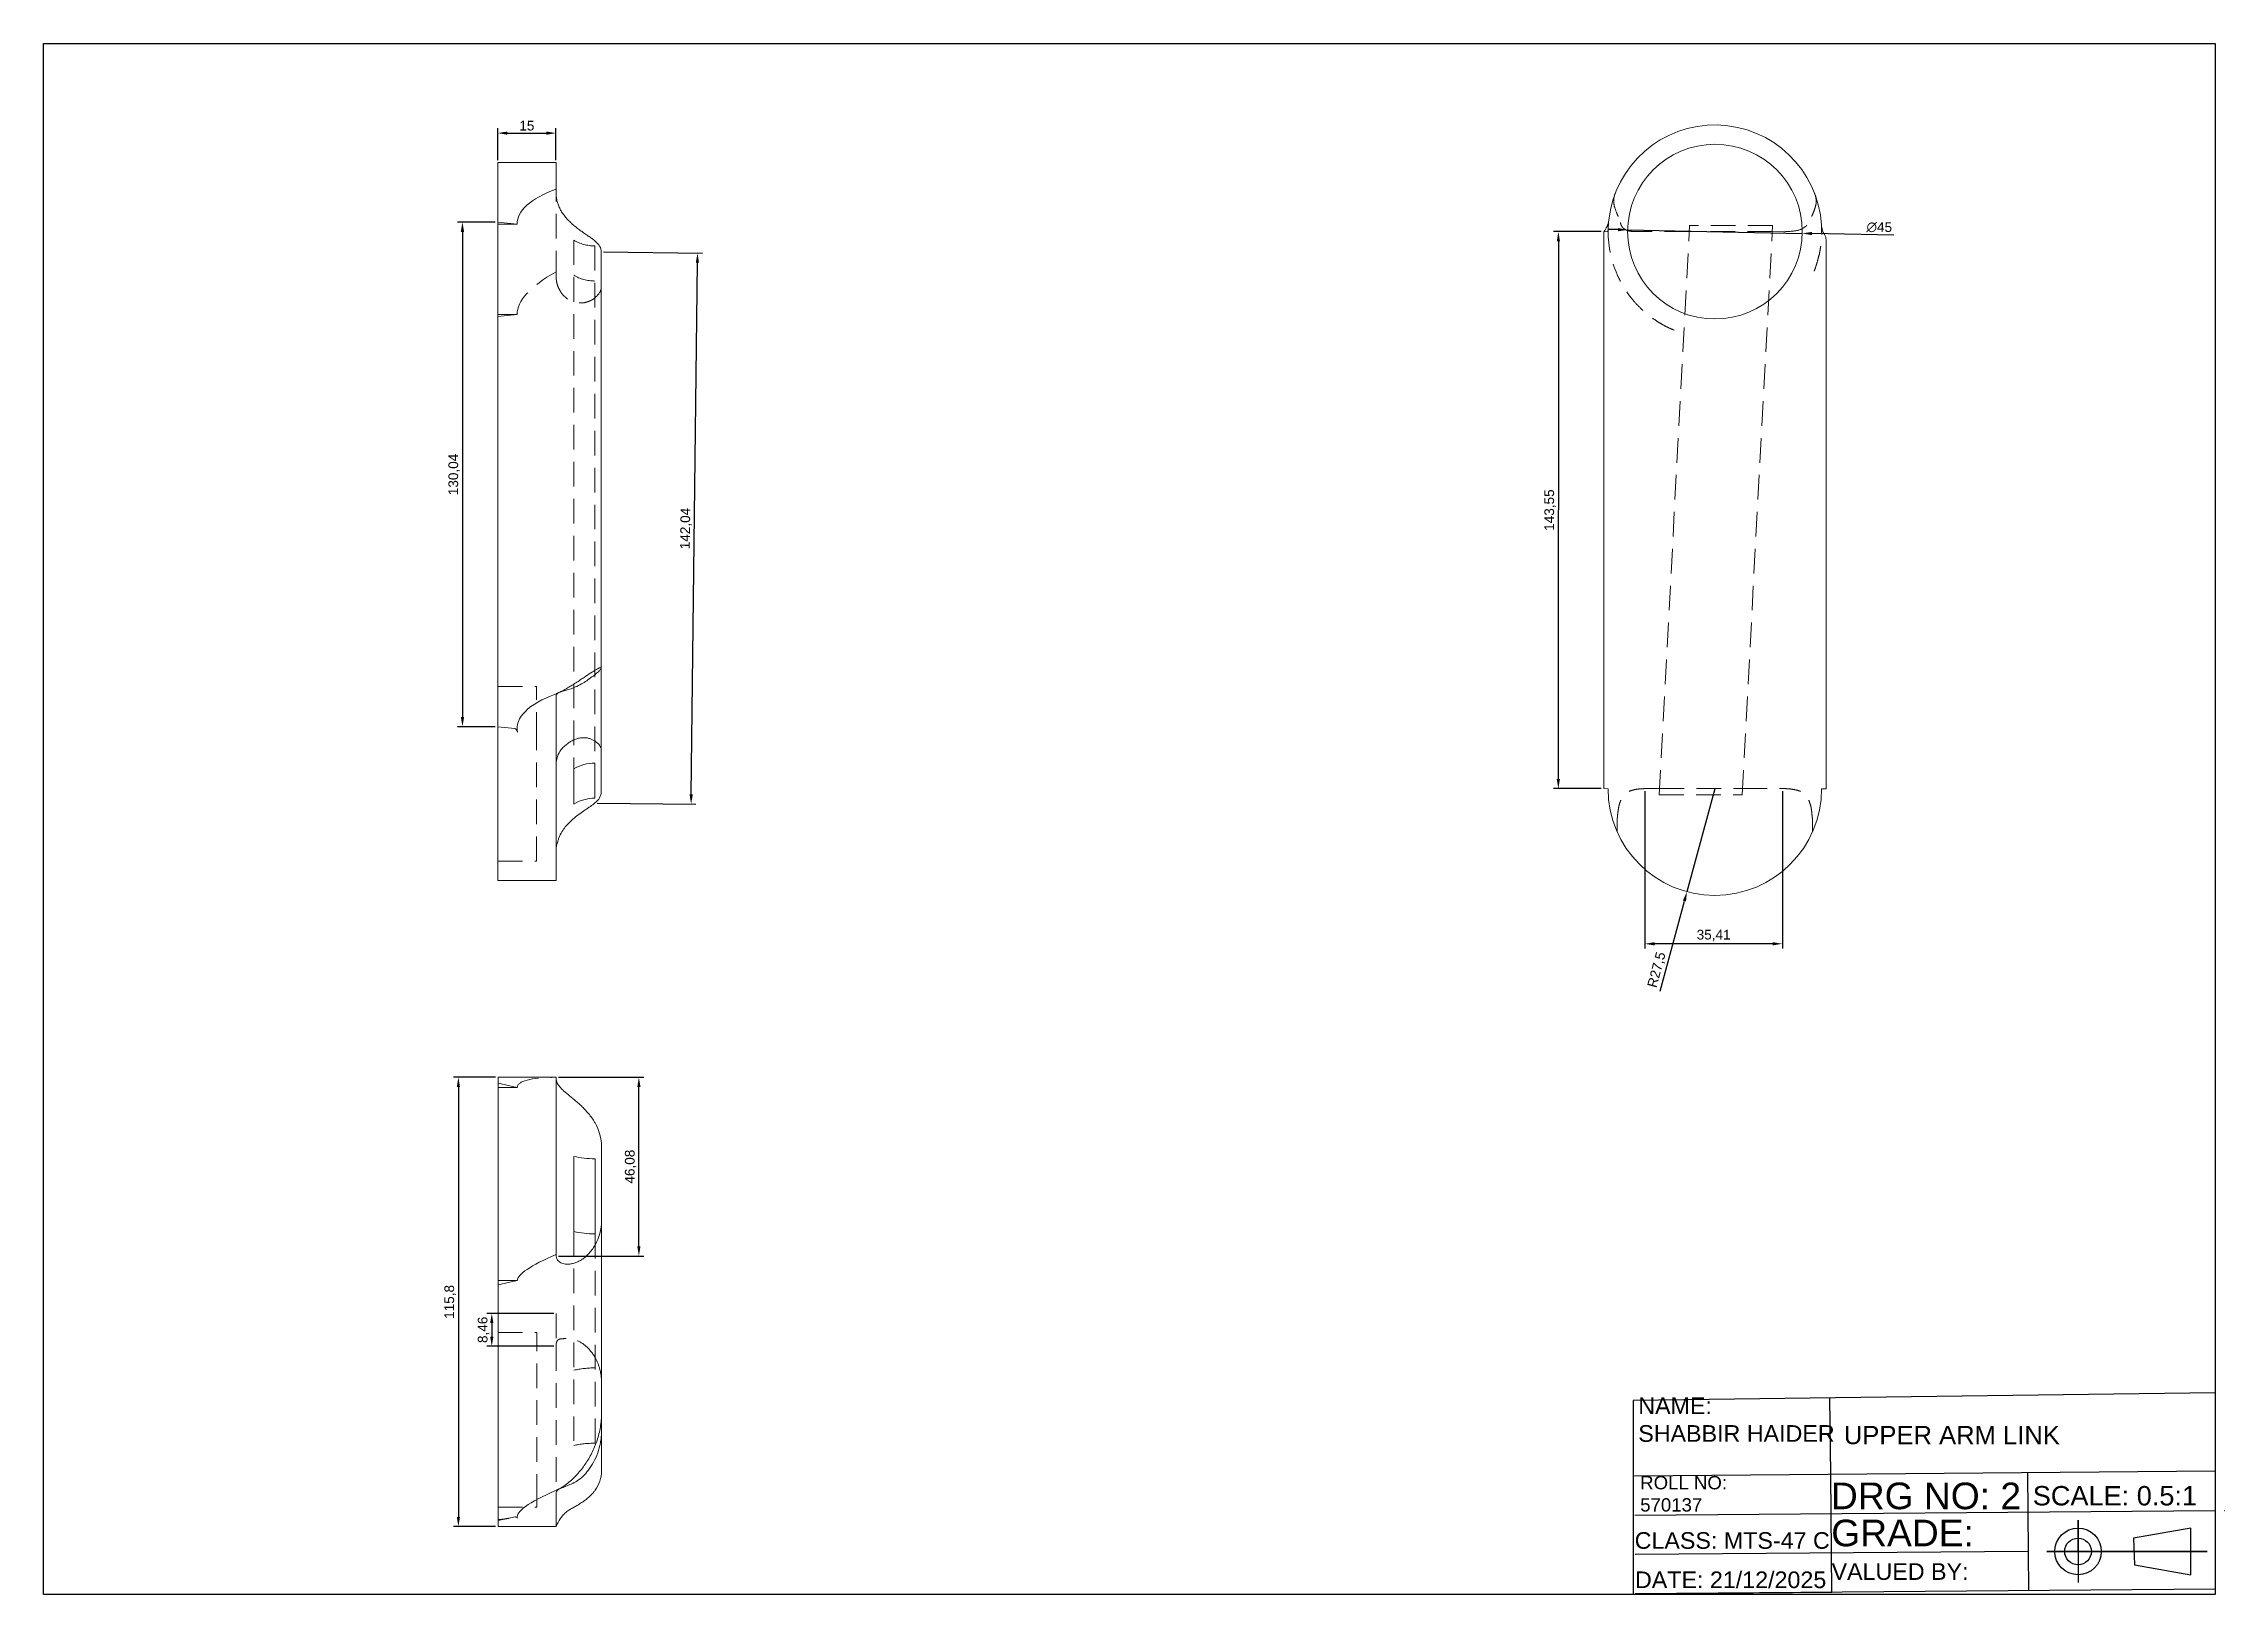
# Paper-space layout 'Layout1' of a CAD drawing. Header units: millimetres. Extents: x -143 to 419, y -104 to 296.
import ezdxf

# ---------------------------------------------------------------- set-up
doc = ezdxf.new("R2010")
doc.units = ezdxf.units.MM
doc.linetypes.add('HIDDENX2', pattern=[19.05, 12.7, -6.35])
doc.styles.get("Standard").update_dxf_attribs({"font": 'arial.ttf'})
doc.dimstyles.new('ISO-25', dxfattribs={"dimtxt": 2.5, "dimasz": 2.5, "dimexe": 1.25, "dimexo": 0.625, "dimtad": 1, "dimtxsty": 'Standard', "dimcen": 2.5, "dimadec": 0, "dimazin": 0, "dimtfac": 1, "dimtmove": 0, "dimatfit": 3, "dimfxl": 1, "dimarcsym": 0})

psp = doc.layouts.get("Layout1")

# ---------------------------------------------------------------- texts
at = {"attachment_point": 1}
for s, width, insert, char_height in [('NAME:\\PSHABBIR HAIDER', 50.79837, (267.78, -53.183, 0.351), 4.28721), ('UPPER ARM LINK', 202.08715, (320.738, -60.527, 3.896), 4.71593), ('ROLL NO:\\P570137', 50.71653, (268.274, -73.437, 0.351), 3.4298), ('DRG NO: 2', 50.71653, (317.406, -75.128, 0.351), 6.8595), ('SCALE: 0.5:1', 62.59204, (369.398, -76.016, 0.351), 5), ('CLASS: MTS-47 C', 50.71653, (266.853, -87.908, 0.351), 4.28721), ('GRADE:', 50.71653, (317.488, -84.684, 0.351), 6.8595), ('DATE: 21/12/2025', 50.71653, (266.935, -98.035, 0.351), 4.28721), ('VALUED BY:', 50.71653, (317.57, -95.91, 0.351), 4.2872)]:
    psp.add_mtext_dynamic_manual_height_columns(s, width=width, gutter_width=0.857, heights=[0], dxfattribs=dict(at, insert=insert, char_height=char_height))

# ---------------------------------------------------------------- blocks, each defined once
blk = doc.blocks.new('A$C7efe1a42')
at = {"color": 0, "linetype": 'Continuous', "lineweight": 0}
for p, q in [((6234991.9, 1762.7), (6234991.9, 1657.9)), ((6234991.9, 1762.7), (6235021.9, 1762.7)), ((6235021.9, 1762.7), (6235021.9, 1671.5)), ((6235031, 1683.2), (6235031, 1721.9)), ((6235041.9, 1682), (6235041.9, 1720.7)), ((6235045.2, 1726.9), (6235045.2, 1688.6)), ((6235045.2, 1588.5), (6235045.2, 1688.6)), ((6235021.9, 1670.6), (6235021.9, 1671.5)), ((6235001.8, 1657.9), (6234991.9, 1655.8)), ((6234991.9, 1657.9), (6235001.8, 1657.9)), ((6234991.9, 1655.8), (6234991.9, 1657.9)), ((6234991.9, 1534.2), (6234991.9, 1655.8)), ((6235045.2, 1588.5), (6235045.2, 1579.6)), ((6235045.2, 1559.8), (6235045.2, 1579.6)), ((6235021.9, 1548.5), (6235021.9, 1531.2)), ((6234991.9, 1534.2), (6235000.7, 1536.1)), ((6234991.9, 1534.1), (6234991.9, 1531.1)), ((6235021.9, 1531.1), (6234991.9, 1531.1)), ((6235021.9, 1531.2), (6235021.9, 1531.1))]:
    blk.add_line(p, q, dxfattribs=at)
at = {"color": 0, "linetype": 'HIDDENX2', "lineweight": 0}
for p, q in [((6234991.9, 1759.6), (6235001.8, 1757.5)), ((6234991.9, 1757.5), (6235001.8, 1757.5)), ((6235031, 1683.2), (6235031, 1572.9)), ((6235041.9, 1682), (6235041.9, 1574.1)), ((6235021.9, 1641), (6235021.9, 1624.1)), ((6235021.9, 1641), (6235021.9, 1641)), ((6234991.9, 1631.1), (6235011.9, 1631.1)), ((6235011.9, 1545.4), (6235011.9, 1631.1)), ((6235021.9, 1624.1), (6235021.9, 1548.5)), ((6234991.9, 1541.1), (6235011.9, 1541.1)), ((6235011.9, 1541.1), (6235011.9, 1545.4))]:
    blk.add_line(p, q, dxfattribs=at)
at = {"color": 0, "linetype": 'HIDDENX2', "lineweight": 0, "extrusion": (0, 0, -1)}
for centre, major_axis, ratio, start_param, end_param in [((6235239.6, 1707.7), (-237.7, 50.3), 0.093811, -0.019837, 0.393731), ((6235041.9, 1566.6), (20, 0), 0.375539, -2.145829, -1.570796)]:
    blk.add_ellipse(centre, major_axis=major_axis, ratio=ratio, start_param=start_param, end_param=end_param, dxfattribs=at)
at = {"color": 0, "linetype": 'Continuous', "lineweight": 0}
for centre, major_axis, ratio, start_param, end_param in [((6235041.9, 1757.6), (19.9, -5), 0.402251, -3.040344, -2.962857), ((6235041.9, 1728.2), (20, 0), 0.375539, -2.145829, -1.570796), ((6235239.6, 1707.7), (-237.7, -50.3), 0.093811, -0.433404, -0.019837), ((6235041.9, 1674.8), (-19.9, -5), 0.402251, -0.101248, -0.023761), ((6235025.2, 1559.8), (20, 0), 0.905878, -0.582594, 0), ((6235041.9, 1536.2), (-19.9, -5), 0.402251, -1.016389, -0.967688)]:
    blk.add_ellipse(centre, major_axis=major_axis, ratio=ratio, start_param=start_param, end_param=end_param, dxfattribs=at)
at = {"color": 0, "linetype": 'Continuous', "lineweight": 0, "extrusion": (0, 0, -1)}
for centre, major_axis, ratio, start_param, end_param in [((6235015.2, 1726.9), (30, 0), 0.905878, -0.473395, 0), ((6235015.2, 1688.6), (30, 0), 0.905878, 0, 0.473395), ((6235041.9, 1689.5), (-20, 0), 0.375539, -1.570796, -0.995763), ((6235239.6, 1586.1), (-237.7, -50.3), 0.093811, 0.455634, 0.508711), ((6235239.6, 1586.1), (-237.7, -50.3), 0.093811, -0.015237, 0.434032)]:
    blk.add_ellipse(centre, major_axis=major_axis, ratio=ratio, start_param=start_param, end_param=end_param, dxfattribs=at)
at = {"color": 0, "linetype": 'HIDDENX2', "lineweight": 0}
blk.add_ellipse((6235041.9, 1605.4), major_axis=(-20, 0), ratio=0.375539, start_param=-1.570796, end_param=-0.995763, dxfattribs=at)
at = {"color": 0, "linetype": 'Continuous', "lineweight": 0}
for points, knots in [([(6235021.9, 1761.2), (6235021.9, 1761.1), (6235022, 1761), (6235022.1, 1760.6), (6235022.2, 1760.2), (6235022.5, 1759.5), (6235022.7, 1759.2), (6235023.2, 1758.5), (6235023.5, 1758.1), (6235024.1, 1757.4), (6235024.4, 1757), (6235025.2, 1756.2), (6235025.6, 1755.8), (6235026.5, 1755.1), (6235027, 1754.7), (6235027.9, 1753.8), (6235028.4, 1753.4), (6235029.5, 1752.6), (6235030.1, 1752.1), (6235031.3, 1751.1), (6235031.9, 1750.5), (6235033.2, 1749.5), (6235033.8, 1748.9), (6235035, 1747.8), (6235035.6, 1747.2), (6235036.8, 1746), (6235037.4, 1745.3), (6235038.7, 1743.8), (6235039.3, 1743.1), (6235040.4, 1741.5), (6235041, 1740.8), (6235041.6, 1739.7), (6235041.7, 1739.5), (6235041.9, 1739.2)], [112.791346, 112.791346, 112.791346, 112.791346, 113.396138, 113.396138, 115.536613, 115.536613, 117.677088, 117.677088, 119.817563, 119.817563, 121.958038, 121.958038, 124.098513, 124.098513, 126.238987, 126.238987, 128.379462, 128.379462, 130.687686, 130.687686, 132.995909, 132.995909, 135.304133, 135.304133, 137.612357, 137.612357, 140.513117, 140.513117, 143.413878, 143.413878, 146.314639, 146.314639, 147.152653, 147.152653, 147.152653, 147.152653]), ([(6235021.9, 1669.9), (6235021.9, 1669.8), (6235022, 1669.8), (6235022.1, 1669.4), (6235022.2, 1669.1), (6235022.5, 1668.6), (6235022.7, 1668.3), (6235023.2, 1667.8), (6235023.5, 1667.6), (6235024.1, 1667.2), (6235024.4, 1667), (6235025.2, 1666.8), (6235025.6, 1666.6), (6235026.5, 1666.5), (6235027, 1666.4), (6235027.9, 1666.4), (6235028.4, 1666.4), (6235029.5, 1666.5), (6235030.1, 1666.6), (6235031.3, 1666.9), (6235031.9, 1667.2), (6235033.2, 1667.7), (6235033.8, 1668), (6235035, 1668.7), (6235035.6, 1669.1), (6235036.8, 1670), (6235037.4, 1670.6), (6235038.7, 1671.8), (6235039.3, 1672.5), (6235040.4, 1673.9), (6235041, 1674.7), (6235041.6, 1675.7), (6235041.7, 1676), (6235041.9, 1676.2)], [51.098461, 51.098461, 51.098461, 51.098461, 51.703253, 51.703253, 53.843728, 53.843728, 55.984203, 55.984203, 58.124678, 58.124678, 60.265153, 60.265153, 62.405628, 62.405628, 64.546102, 64.546102, 66.686577, 66.686577, 68.994801, 68.994801, 71.303024, 71.303024, 73.611248, 73.611248, 75.919472, 75.919472, 78.820232, 78.820232, 81.720993, 81.720993, 84.621754, 84.621754, 85.459768, 85.459768, 85.459768, 85.459768]), ([(6235045.2, 1588.5), (6235045.2, 1587.4), (6235045.1, 1586.2), (6235044.9, 1583.9), (6235044.7, 1582.7), (6235044.3, 1580.4), (6235044, 1579.3), (6235043.4, 1577), (6235043.1, 1575.8), (6235042.3, 1573.6), (6235041.8, 1572.5), (6235040.9, 1570.4), (6235040.4, 1569.3), (6235038.8, 1566.3), (6235037.6, 1564.4), (6235035.7, 1561.7), (6235035.1, 1560.8), (6235033.6, 1559.1), (6235032.9, 1558.2), (6235031.3, 1556.6), (6235030.5, 1555.8), (6235028.9, 1554.3), (6235028, 1553.6), (6235026.3, 1552.3), (6235025.4, 1551.7), (6235023.6, 1550.7), (6235022.8, 1550.3), (6235021.9, 1549.9)], [45.855155, 45.855155, 45.855155, 45.855155, 49.25567, 49.25567, 52.656185, 52.656185, 56.0567, 56.0567, 59.457215, 59.457215, 62.85773, 62.85773, 66.258245, 66.258245, 73.059275, 73.059275, 76.634321, 76.634321, 80.209367, 80.209367, 83.784413, 83.784413, 87.359459, 87.359459, 90.934505, 90.934505, 94.100568, 94.100568, 94.100568, 94.100568]), ([(6235045.2, 1579.6), (6235045.2, 1578.7), (6235045.1, 1577.8), (6235045, 1576), (6235044.8, 1575.2), (6235044.3, 1572.5), (6235043.9, 1570.8), (6235042.6, 1567.4), (6235041.9, 1565.8), (6235040.2, 1562.7), (6235039.3, 1561.3), (6235037.5, 1559), (6235036.7, 1558.1), (6235034.8, 1556.2), (6235033.7, 1555.4), (6235031.7, 1554), (6235030.7, 1553.5), (6235029.7, 1553.1)], [11.620461, 11.620461, 11.620461, 11.620461, 14.248646, 14.248646, 16.876832, 16.876832, 22.133203, 22.133203, 27.389575, 27.389575, 32.645946, 32.645946, 36.791843, 36.791843, 40.937741, 40.937741, 44.440125, 44.440125, 44.440125, 44.440125]), ([(6235024, 1550.8), (6235023.4, 1550.5), (6235022.9, 1550.2), (6235022.4, 1549.7), (6235022.2, 1549.5), (6235021.9, 1549), (6235021.9, 1548.7), (6235021.9, 1548.5), (6235021.9, 1548.5), (6235021.9, 1548.5)], [0, 0, 0, 0, 2.066578, 2.066578, 3.271045, 3.271045, 4.584026, 4.584026, 4.586343, 4.586343, 4.586343, 4.586343]), ([(6235021.9, 1531.2), (6235021.9, 1531.3), (6235021.9, 1531.3), (6235021.9, 1531.4), (6235021.9, 1531.5), (6235022.1, 1531.7), (6235022.2, 1531.9), (6235022.5, 1532.5), (6235022.7, 1533), (6235023.6, 1534.5), (6235024.2, 1535.6), (6235025.6, 1537.3), (6235026.2, 1537.9), (6235027.5, 1539), (6235028.2, 1539.5), (6235028.9, 1540)], [4.160749, 4.160749, 4.160749, 4.160749, 5.084284, 5.084284, 6.523231, 6.523231, 8.141879, 8.141879, 10.944686, 10.944686, 15.199559, 15.199559, 17.847492, 17.847492, 20.354866, 20.354866, 20.354866, 20.354866]), ([(6235029.7, 1540.4), (6235030, 1540.6), (6235030.4, 1540.8), (6235031.3, 1541.3), (6235031.9, 1541.6), (6235033.2, 1542.3), (6235033.8, 1542.7), (6235035.1, 1543.6), (6235035.7, 1544), (6235037, 1544.9), (6235037.5, 1545.4), (6235038.6, 1546.3), (6235039.1, 1546.7), (6235040.1, 1547.7), (6235040.6, 1548.2), (6235041.3, 1549.1), (6235041.6, 1549.5), (6235041.9, 1549.8)], [18.88651, 18.88651, 18.88651, 18.88651, 20.189415, 20.189415, 22.3336, 22.3336, 24.477785, 24.477785, 26.62197, 26.62197, 28.766155, 28.766155, 30.870806, 30.870806, 32.975457, 32.975457, 34.365369, 34.365369, 34.365369, 34.365369]), ([(6235002, 1535.5), (6235001.9, 1535.7), (6235001.7, 1535.8), (6235001.4, 1536), (6235001.3, 1536), (6235001.1, 1536.1), (6235001, 1536.1), (6235000.9, 1536.1), (6235000.9, 1536.1), (6235000.8, 1536.1), (6235000.8, 1536.1), (6235000.8, 1536.1), (6235000.7, 1536.1), (6235000.7, 1536.1), (6235000.7, 1536.1), (6235000.7, 1536.1), (6235000.7, 1536.1), (6235000.7, 1536.1), (6235000.7, 1536.1), (6235000.7, 1536.1), (6235000.7, 1536.1), (6235000.7, 1536.1), (6235000.7, 1536.1), (6235000.7, 1536.1), (6235000.7, 1536.1), (6235000.7, 1536.1)], [0, 0, 0, 0, 1.471731, 1.471731, 2.444967, 2.444967, 2.93162, 2.93162, 3.160682, 3.160682, 3.272091, 3.272091, 3.327049, 3.327049, 3.354211, 3.354211, 3.367418, 3.367418, 3.373467, 3.373467, 3.376325, 3.376325, 3.376795, 3.376795, 3.376976, 3.376976, 3.376976, 3.376976])]:
    blk.add_open_spline(points, degree=3, knots=knots, dxfattribs=at)
at = {"color": 0, "linetype": 'HIDDENX2', "lineweight": 0}
for points, knots in [([(6235021.9, 1624.1), (6235021.9, 1624.3), (6235021.9, 1624.5), (6235021.9, 1625), (6235021.9, 1625.4), (6235022.1, 1626.3), (6235022.3, 1626.8), (6235022.7, 1627.3), (6235022.9, 1627.4), (6235023.3, 1627.6), (6235023.5, 1627.7), (6235024.2, 1627.9), (6235024.8, 1627.9), (6235025.9, 1628), (6235026.5, 1628), (6235027.1, 1628.1)], [2.582069, 2.582069, 2.582069, 2.582069, 3.498778, 3.498778, 4.98886, 4.98886, 8.312551, 8.312551, 10.029317, 10.029317, 11.84315, 11.84315, 15.254484, 15.254484, 18.190114, 18.190114, 18.190114, 18.190114]), ([(6235041.9, 1618.3), (6235040.5, 1620.7), (6235038.8, 1622.7), (6235035.1, 1625.9), (6235033.1, 1627), (6235029.8, 1628), (6235028.4, 1628.2), (6235027.1, 1628.1)], [14.258635, 14.258635, 14.258635, 14.258635, 23.309405, 23.309405, 32.182451, 32.182451, 38.953199, 38.953199, 38.953199, 38.953199]), ([(6235045.2, 1605.9), (6235045.2, 1608.1), (6235044.9, 1610.2), (6235043.8, 1614.4), (6235042.9, 1616.4), (6235041.9, 1618.3)], [0, 0, 0, 0, 7.164043, 7.164043, 14.218798, 14.218798, 14.218798, 14.218798]), ([(6234991.9, 1534.7), (6234992.3, 1534.7), (6234992.7, 1534.7), (6234993.6, 1534.8), (6234994, 1534.9), (6234994.8, 1535), (6234995.2, 1535), (6234995.9, 1535.1), (6234996.3, 1535.2), (6234996.9, 1535.3), (6234997.2, 1535.3), (6234997.5, 1535.4)], [11.102606, 11.102606, 11.102606, 11.102606, 12.557228, 12.557228, 14.01185, 14.01185, 15.466471, 15.466471, 16.921093, 16.921093, 18.375715, 18.375715, 18.375715, 18.375715])]:
    blk.add_open_spline(points, degree=3, knots=knots, dxfattribs=at)
at = {"color": 0, "linetype": 'Continuous', "lineweight": 0}
blk.add_open_spline([(6234991.9, 1534.1), (6234991.9, 1534.1), (6234991.9, 1534.2), (6234991.9, 1534.2)], degree=3, dxfattribs=at)
blk = doc.blocks.new('A$Cc607f79d')
at = {"color": 0, "linetype": 'Continuous', "lineweight": 0, "extrusion": (0, 1, -2.22045e-16)}
for p, q in [((6259109.6, 520.1), (6259109.6, 489.3)), ((6259109.6, 520.1), (6259139.6, 520.1)), ((6259139.6, 520.1), (6259139.6, 506.4)), ((6259139.6, 504.5), (6259139.6, 506.4)), ((6259119.5, 488.4), (6259109.6, 489.3)), ((6259109.6, 229.3), (6259109.6, 489.3)), ((6259162.9, 260), (6259162.9, 474)), ((6259162.9, 260), (6259162.8, 260)), ((6259162.9, 260), (6259162.9, 259.6)), ((6259162.9, 217.3), (6259162.9, 259.6)), ((6259139.6, 245.1), (6259139.6, 208.6)), ((6259109.6, 229.3), (6259118.4, 228.4)), ((6259109.6, 222.8), (6259109.6, 150)), ((6259162.9, 217.3), (6259162.9, 195.8)), ((6259139.6, 208.6), (6259139.6, 150)), ((6259148.7, 189.5), (6259148.7, 207.6)), ((6259159.6, 192.5), (6259159.6, 210.6)), ((6259139.6, 150), (6259109.6, 150))]:
    blk.add_line(p, q, dxfattribs=at)
at = {"color": 0, "linetype": 'HIDDENX2', "lineweight": 0, "extrusion": (0, 1, -2.22045e-16)}
for p, q in [((6259139.6, 461.9), (6259139.6, 504.5)), ((6259109.6, 488.4), (6259119.5, 488.4)), ((6259148.7, 480.1), (6259148.7, 207.6)), ((6259159.6, 477.1), (6259159.6, 210.6)), ((6259109.6, 441.8), (6259119.5, 441.8)), ((6259109.6, 440.8), (6259119.5, 441.8)), ((6259109.6, 250), (6259129.6, 250)), ((6259129.6, 224.1), (6259129.6, 250)), ((6259129.6, 160), (6259129.6, 224.1)), ((6259109.6, 160), (6259129.6, 160))]:
    blk.add_line(p, q, dxfattribs=at)
at = {"color": 0, "linetype": 'Continuous', "lineweight": 0}
for centre, major_axis, ratio, start_param, end_param in [((6259357.3, 465.1), (-237.7, 24.3), 0.207456, -0.392323, 0.021245), ((6259159.6, 502.6), (-18.6, 8.5), 0.867085, 0.377031, 0.454518), ((6259132.9, 474), (30, 0), 0.423539, 0, 0.473395), ((6259159.6, 206.3), (-18.6, 8.5), 0.867085, -0.53811, -0.489409), ((6259159.6, 173.9), (-20, 0), 0.92832, -1.570796, -0.995763)]:
    blk.add_ellipse(centre, major_axis=major_axis, ratio=ratio, start_param=start_param, end_param=end_param, dxfattribs=at)
at = {"color": 0, "linetype": 'HIDDENX2', "lineweight": 0, "extrusion": (0, -2.22045e-16, -1)}
for centre, major_axis, ratio, start_param, end_param in [((6259159.6, 495.7), (-20, 0), 0.92832, -1.570796, -0.995763), ((6259357.3, 465.1), (-237.7, -24.3), 0.207456, 0.021245, 0.434812)]:
    blk.add_ellipse(centre, major_axis=major_axis, ratio=ratio, start_param=start_param, end_param=end_param, dxfattribs=at)
at = {"color": 0, "linetype": 'HIDDENX2', "lineweight": 0}
for centre, major_axis, ratio, start_param, end_param in [((6259159.6, 463.8), (18.6, 8.5), 0.867085, 2.764562, 2.842049), ((6259159.6, 477.6), (20, 0), 0.92832, -2.145829, -1.570796), ((6259132.9, 456.1), (30, 0), 0.423539, -0.473395, 0)]:
    blk.add_ellipse(centre, major_axis=major_axis, ratio=ratio, start_param=start_param, end_param=end_param, dxfattribs=at)
at = {"color": 0, "linetype": 'Continuous', "lineweight": 0, "extrusion": (-1.54074e-32, -2.22045e-16, -1)}
for start_param, end_param in [(0.414553, 0.46763), (-0.056319, 0.392951)]:
    blk.add_ellipse((6259357.3, 205), major_axis=(-237.7, 24.3), ratio=0.207456, start_param=start_param, end_param=end_param, dxfattribs=at)
at = {"color": 0, "linetype": 'Continuous', "lineweight": 0, "extrusion": (0, -2.22045e-16, -1)}
for centre, ratio, start_param, end_param in [((6259142.9, 217.3), 0.423539, -0.582594, 0), ((6259159.6, 192), 0.92832, -2.145829, -1.570796)]:
    blk.add_ellipse(centre, major_axis=(20, 0), ratio=ratio, start_param=start_param, end_param=end_param, dxfattribs=at)
at = {"color": 0, "linetype": 'Continuous', "lineweight": 0}
for points, knots in [([(6259139.6, 503.1), (6259139.6, 502.9), (6259139.7, 502.7), (6259139.8, 501.9), (6259139.9, 501.2), (6259140.2, 499.9), (6259140.4, 499.2), (6259140.9, 497.9), (6259141.2, 497.2), (6259141.8, 495.9), (6259142.1, 495.3), (6259142.9, 494.1), (6259143.3, 493.5), (6259144.2, 492.3), (6259144.7, 491.7), (6259145.6, 490.6), (6259146.1, 490.1), (6259147.2, 489.1), (6259147.8, 488.5), (6259149, 487.5), (6259149.6, 487), (6259150.9, 486), (6259151.5, 485.5), (6259152.7, 484.7), (6259153.3, 484.3), (6259154.5, 483.4), (6259155.1, 483), (6259156.4, 482.1), (6259157, 481.7), (6259158.1, 480.9), (6259158.7, 480.5), (6259159.3, 480), (6259159.4, 479.9), (6259159.6, 479.8)], [51.098461, 51.098461, 51.098461, 51.098461, 51.703253, 51.703253, 53.843728, 53.843728, 55.984203, 55.984203, 58.124678, 58.124678, 60.265153, 60.265153, 62.405628, 62.405628, 64.546102, 64.546102, 66.686577, 66.686577, 68.994801, 68.994801, 71.303024, 71.303024, 73.611248, 73.611248, 75.919472, 75.919472, 78.820232, 78.820232, 81.720993, 81.720993, 84.621754, 84.621754, 85.459768, 85.459768, 85.459768, 85.459768]), ([(6259162.8, 260), (6259162.8, 260), (6259162.7, 260), (6259162.6, 260), (6259162.4, 259.9), (6259162, 259.7), (6259161.7, 259.6), (6259161.1, 259.2), (6259160.8, 259), (6259160, 258.6), (6259159.5, 258.3), (6259158.6, 257.7), (6259158.1, 257.4), (6259156.5, 256.3), (6259155.3, 255.6), (6259153.4, 254.3), (6259152.8, 253.9), (6259151.3, 252.9), (6259150.6, 252.4), (6259149, 251.4), (6259148.2, 250.9), (6259146.6, 249.9), (6259145.7, 249.4), (6259144, 248.4), (6259143.1, 247.9), (6259141.3, 247.1), (6259140.5, 246.7), (6259139.6, 246.4)], [48.212884, 48.212884, 48.212884, 48.212884, 49.25567, 49.25567, 52.656185, 52.656185, 56.0567, 56.0567, 59.457215, 59.457215, 62.85773, 62.85773, 66.258245, 66.258245, 73.059275, 73.059275, 76.634321, 76.634321, 80.209367, 80.209367, 83.784413, 83.784413, 87.359459, 87.359459, 90.934505, 90.934505, 94.100568, 94.100568, 94.100568, 94.100568]), ([(6259162.9, 259.6), (6259162.9, 259.5), (6259162.8, 259.4), (6259162.7, 259.1), (6259162.5, 258.9), (6259162, 258.3), (6259161.6, 257.8), (6259160.4, 256.7), (6259159.6, 256.1), (6259157.9, 254.8), (6259157, 254.1), (6259155.2, 252.9), (6259154.4, 252.3), (6259152.5, 251.2), (6259151.4, 250.6), (6259149.4, 249.7), (6259148.4, 249.3), (6259147.4, 249)], [11.620461, 11.620461, 11.620461, 11.620461, 14.248646, 14.248646, 16.876832, 16.876832, 22.133203, 22.133203, 27.389575, 27.389575, 32.645946, 32.645946, 36.791843, 36.791843, 40.937741, 40.937741, 44.440125, 44.440125, 44.440125, 44.440125]), ([(6259141.7, 247.1), (6259141.1, 246.9), (6259140.6, 246.7), (6259140.1, 246.2), (6259139.9, 246), (6259139.6, 245.6), (6259139.6, 245.3), (6259139.6, 245.1), (6259139.6, 245.1), (6259139.6, 245.1)], [0, 0, 0, 0, 2.066578, 2.066578, 3.271045, 3.271045, 4.584026, 4.584026, 4.586343, 4.586343, 4.586343, 4.586343]), ([(6259109.6, 222.8), (6259109.6, 223.9), (6259109.6, 225), (6259109.6, 227.2), (6259109.6, 228.3), (6259109.6, 229.3)], [0, 0, 0, 0, 3.453963, 3.453963, 6.600013, 6.600013, 6.600013, 6.600013]), ([(6259119.7, 226.5), (6259119.6, 227), (6259119.4, 227.4), (6259119.1, 227.9), (6259119, 228), (6259118.8, 228.2), (6259118.7, 228.3), (6259118.6, 228.3), (6259118.6, 228.4), (6259118.5, 228.4), (6259118.5, 228.4), (6259118.5, 228.4), (6259118.4, 228.4), (6259118.4, 228.4), (6259118.4, 228.4), (6259118.4, 228.4), (6259118.4, 228.4), (6259118.4, 228.4), (6259118.4, 228.4), (6259118.4, 228.4), (6259118.4, 228.4), (6259118.4, 228.4), (6259118.4, 228.4), (6259118.4, 228.4), (6259118.4, 228.4), (6259118.4, 228.4)], [0, 0, 0, 0, 1.471731, 1.471731, 2.444967, 2.444967, 2.93162, 2.93162, 3.160682, 3.160682, 3.272091, 3.272091, 3.327049, 3.327049, 3.354211, 3.354211, 3.367418, 3.367418, 3.373467, 3.373467, 3.376325, 3.376325, 3.376795, 3.376795, 3.376976, 3.376976, 3.376976, 3.376976]), ([(6259139.6, 208.6), (6259139.6, 208.9), (6259139.6, 209.2), (6259139.6, 210.1), (6259139.6, 210.6), (6259139.8, 211.6), (6259139.9, 212.1), (6259140.2, 213.5), (6259140.4, 214.3), (6259141.3, 216.1), (6259141.9, 217.1), (6259143.3, 218.7), (6259143.9, 219.3), (6259145.2, 220.3), (6259145.9, 220.8), (6259146.6, 221.3)], [4.160749, 4.160749, 4.160749, 4.160749, 5.084284, 5.084284, 6.523231, 6.523231, 8.141879, 8.141879, 10.944686, 10.944686, 15.199559, 15.199559, 17.847492, 17.847492, 20.354866, 20.354866, 20.354866, 20.354866]), ([(6259147.4, 221.8), (6259147.7, 222), (6259148.1, 222.2), (6259149, 222.7), (6259149.6, 222.9), (6259150.9, 223.3), (6259151.5, 223.4), (6259152.8, 223.6), (6259153.4, 223.6), (6259154.7, 223.6), (6259155.2, 223.6), (6259156.3, 223.4), (6259156.8, 223.2), (6259157.8, 222.9), (6259158.3, 222.7), (6259159, 222.3), (6259159.3, 222.1), (6259159.6, 222)], [18.88651, 18.88651, 18.88651, 18.88651, 20.189415, 20.189415, 22.3336, 22.3336, 24.477785, 24.477785, 26.62197, 26.62197, 28.766155, 28.766155, 30.870806, 30.870806, 32.975457, 32.975457, 34.365369, 34.365369, 34.365369, 34.365369]), ([(6259162.9, 195.8), (6259162.9, 194.7), (6259162.6, 193.7), (6259161.5, 191.8), (6259160.6, 190.8), (6259159.6, 190)], [0, 0, 0, 0, 7.164043, 7.164043, 14.218798, 14.218798, 14.218798, 14.218798]), ([(6259159.6, 190), (6259158.2, 188.8), (6259156.5, 187.7), (6259152.8, 185.2), (6259150.8, 183.8), (6259147.5, 181), (6259146.1, 179.7), (6259144.8, 178.2)], [14.258635, 14.258635, 14.258635, 14.258635, 23.309405, 23.309405, 32.182451, 32.182451, 38.953199, 38.953199, 38.953199, 38.953199]), ([(6259139.6, 165.2), (6259139.6, 165.4), (6259139.6, 165.6), (6259139.6, 166.2), (6259139.6, 166.5), (6259139.8, 167.8), (6259140, 168.7), (6259140.5, 170.2), (6259140.6, 170.7), (6259141, 171.8), (6259141.2, 172.3), (6259141.9, 173.9), (6259142.5, 174.9), (6259143.6, 176.7), (6259144.2, 177.5), (6259144.8, 178.2)], [2.582069, 2.582069, 2.582069, 2.582069, 3.498778, 3.498778, 4.98886, 4.98886, 8.312551, 8.312551, 10.029317, 10.029317, 11.84315, 11.84315, 15.254484, 15.254484, 18.190114, 18.190114, 18.190114, 18.190114])]:
    blk.add_open_spline(points, degree=3, knots=knots, dxfattribs=at)
at = {"color": 0, "linetype": 'HIDDENX2', "lineweight": 0}
blk.add_open_spline([(6259139.6, 460.5), (6259139.6, 460.3), (6259139.7, 460.1), (6259139.8, 459.3), (6259139.9, 458.6), (6259140.2, 457.3), (6259140.4, 456.7), (6259140.9, 455.5), (6259141.2, 454.9), (6259141.8, 453.8), (6259142.1, 453.2), (6259142.9, 452.2), (6259143.3, 451.7), (6259144.2, 450.9), (6259144.7, 450.5), (6259145.6, 449.7), (6259146.1, 449.4), (6259147.2, 448.8), (6259147.8, 448.6), (6259149, 448.1), (6259149.6, 448), (6259150.9, 447.8), (6259151.5, 447.7), (6259152.7, 447.7), (6259153.3, 447.7), (6259154.5, 447.9), (6259155.1, 448.1), (6259156.4, 448.5), (6259157, 448.7), (6259158.1, 449.3), (6259158.7, 449.6), (6259159.3, 450.1), (6259159.4, 450.2), (6259159.6, 450.3)], degree=3, knots=[112.791346, 112.791346, 112.791346, 112.791346, 113.396138, 113.396138, 115.536613, 115.536613, 117.677088, 117.677088, 119.817563, 119.817563, 121.958038, 121.958038, 124.098513, 124.098513, 126.238987, 126.238987, 128.379462, 128.379462, 130.687686, 130.687686, 132.995909, 132.995909, 135.304133, 135.304133, 137.612357, 137.612357, 140.513117, 140.513117, 143.413878, 143.413878, 146.314639, 146.314639, 147.152653, 147.152653, 147.152653, 147.152653], dxfattribs=at)
blk.add_open_spline([(6259162.9, 259.9), (6259162.9, 260), (6259162.8, 260), (6259162.8, 260)], degree=3, dxfattribs=at)
blk = doc.blocks.new('A$Cb4e96b65')
at = {"color": 0, "linetype": 'HIDDENX2', "lineweight": 0, "extrusion": (-2.22045e-16, 1, -2.22045e-16)}
for p, q in [((-4714.1, 504.5), (-4715, 506.4)), ((-4726.7, 480.1), (-4765.4, 462)), ((-4725.5, 477.1), (-4764.2, 459)), ((-4726.7, 480.1), (-4616.5, 207.6)), ((-4719.8, 479.8), (-4725.5, 477.1)), ((-4806.3, 463.8), (-4805.4, 461.9)), ((-4765.4, 462), (-4655.2, 189.5)), ((-4764.2, 459), (-4782.8, 450.3)), ((-4577.8, 229.3), (-4579.6, 228.4)), ((-4617.7, 210.6), (-4593.4, 222)), ((-4656.4, 192.5), (-4617.7, 210.6)), ((-4655.2, 189.5), (-4616.5, 207.6)), ((-4661.9, 190), (-4656.4, 192.5))]:
    blk.add_line(p, q, dxfattribs=at)
at = {"color": 0, "linetype": 'Continuous', "lineweight": 0, "extrusion": (-2.22045e-16, 1, -2.22045e-16)}
for p, q in [((-4699.4, 489.3), (-4701.5, 488.4)), ((-4577.8, 229.3), (-4699.4, 489.3)), ((-4801.1, 441.8), (-4803.2, 440.8)), ((-4683.4, 184.6), (-4803.2, 440.8))]:
    blk.add_line(p, q, dxfattribs=at)
at = {"color": 0, "linetype": 'Continuous', "lineweight": 0, "extrusion": (4.93038e-32, -2.22045e-16, -1)}
blk.add_circle((4629.7, 205), 45, dxfattribs=at)
at = {"color": 0, "linetype": 'Continuous', "lineweight": 0}
for centre, start, end in [((-4751.3, 465.1), 25.0582, 205.0582), ((-4629.7, 205), 208.6156, 18.8657)]:
    blk.add_arc(centre, 55, start, end, dxfattribs=at)
at = {"color": 0, "linetype": 'HIDDENX2', "lineweight": 0}
for start, end in [(23.0486, 48.7899), (183.2386, 183.9219)]:
    blk.add_arc((-4629.7, 205), 55, start, end, dxfattribs=at)
at = {"color": 0, "linetype": 'HIDDENX2', "lineweight": 0, "extrusion": (4.93038e-32, -2.22045e-16, -1)}
for centre, start_param, end_param in [((-4718.3, 502.6), -1.570796, -1.493309), ((-4579.8, 206.3), -2.485937, -2.437236)]:
    blk.add_ellipse(centre, major_axis=(8.5, -18.1), ratio=0.231309, start_param=start_param, end_param=end_param, dxfattribs=at)
at = {"color": 0, "linetype": 'HIDDENX2', "lineweight": 0}
blk.add_ellipse((-4801.2, 463.8), major_axis=(-8.5, 18.1), ratio=0.231309, start_param=1.570796, end_param=1.648283, dxfattribs=at)
for points, knots in [([(-4713.5, 503.1), (-4713.4, 502.9), (-4713.3, 502.7), (-4712.9, 501.9), (-4712.7, 501.2), (-4712.1, 499.9), (-4711.9, 499.2), (-4711.4, 497.9), (-4711.2, 497.2), (-4710.8, 495.9), (-4710.6, 495.3), (-4710.3, 494.1), (-4710.2, 493.5), (-4710, 492.3), (-4710, 491.7), (-4709.9, 490.6), (-4710, 490.1), (-4710.1, 489.1), (-4710.2, 488.5), (-4710.5, 487.5), (-4710.7, 487), (-4711.2, 486), (-4711.5, 485.5), (-4712.2, 484.7), (-4712.6, 484.3), (-4713.6, 483.4), (-4714.1, 483), (-4715.4, 482.1), (-4716.1, 481.7), (-4717.5, 480.9), (-4718.3, 480.5), (-4719.3, 480), (-4719.5, 479.9), (-4719.8, 479.8)], [51.098461, 51.098461, 51.098461, 51.098461, 51.703253, 51.703253, 53.843728, 53.843728, 55.984203, 55.984203, 58.124678, 58.124678, 60.265153, 60.265153, 62.405628, 62.405628, 64.546102, 64.546102, 66.686577, 66.686577, 68.994801, 68.994801, 71.303024, 71.303024, 73.611248, 73.611248, 75.919472, 75.919472, 78.820232, 78.820232, 81.720993, 81.720993, 84.621754, 84.621754, 85.459768, 85.459768, 85.459768, 85.459768]), ([(-4804.7, 460.5), (-4804.6, 460.3), (-4804.5, 460.1), (-4804.1, 459.3), (-4803.8, 458.6), (-4803.1, 457.3), (-4802.7, 456.7), (-4802, 455.5), (-4801.7, 454.9), (-4800.9, 453.8), (-4800.6, 453.2), (-4799.8, 452.2), (-4799.4, 451.7), (-4798.6, 450.9), (-4798.2, 450.5), (-4797.4, 449.7), (-4797, 449.4), (-4796.1, 448.8), (-4795.6, 448.6), (-4794.6, 448.1), (-4794.1, 448), (-4793, 447.8), (-4792.5, 447.7), (-4791.3, 447.7), (-4790.8, 447.7), (-4789.6, 447.9), (-4788.8, 448.1), (-4787.4, 448.5), (-4786.6, 448.7), (-4785.1, 449.3), (-4784.3, 449.6), (-4783.3, 450.1), (-4783, 450.2), (-4782.8, 450.3)], [112.791346, 112.791346, 112.791346, 112.791346, 113.396138, 113.396138, 115.536613, 115.536613, 117.677088, 117.677088, 119.817563, 119.817563, 121.958038, 121.958038, 124.098513, 124.098513, 126.238987, 126.238987, 128.379462, 128.379462, 130.687686, 130.687686, 132.995909, 132.995909, 135.304133, 135.304133, 137.612357, 137.612357, 140.513117, 140.513117, 143.413878, 143.413878, 146.314639, 146.314639, 147.152653, 147.152653, 147.152653, 147.152653]), ([(-4632.1, 259.9), (-4630.9, 260), (-4629.8, 260), (-4627.5, 260), (-4626.3, 259.9), (-4624, 259.7), (-4622.8, 259.6), (-4620.5, 259.2), (-4619.4, 259), (-4617.2, 258.6), (-4616.1, 258.3), (-4613.9, 257.7), (-4612.9, 257.4), (-4609.8, 256.3), (-4607.9, 255.6), (-4605.3, 254.3), (-4604.4, 253.9), (-4602.6, 252.9), (-4601.8, 252.4), (-4600.2, 251.4), (-4599.4, 250.9), (-4597.9, 249.9), (-4597.2, 249.4), (-4595.9, 248.4), (-4595.3, 247.9), (-4594.2, 247.1), (-4593.8, 246.7), (-4593.4, 246.4)], [45.855155, 45.855155, 45.855155, 45.855155, 49.25567, 49.25567, 52.656185, 52.656185, 56.0567, 56.0567, 59.457215, 59.457215, 62.85773, 62.85773, 66.258245, 66.258245, 73.059275, 73.059275, 76.634321, 76.634321, 80.209367, 80.209367, 83.784413, 83.784413, 87.359459, 87.359459, 90.934505, 90.934505, 94.100568, 94.100568, 94.100568, 94.100568]), ([(-4579.1, 226.5), (-4579.3, 227), (-4579.4, 227.4), (-4579.6, 227.9), (-4579.6, 228), (-4579.6, 228.2), (-4579.6, 228.3), (-4579.6, 228.3), (-4579.6, 228.4), (-4579.6, 228.4), (-4579.6, 228.4), (-4579.6, 228.4), (-4579.6, 228.4), (-4579.6, 228.4), (-4579.6, 228.4), (-4579.6, 228.4), (-4579.6, 228.4), (-4579.6, 228.4), (-4579.6, 228.4), (-4579.6, 228.4), (-4579.6, 228.4), (-4579.6, 228.4), (-4579.6, 228.4), (-4579.6, 228.4), (-4579.6, 228.4), (-4579.6, 228.4)], [0, 0, 0, 0, 1.471731, 1.471731, 2.444967, 2.444967, 2.93162, 2.93162, 3.160682, 3.160682, 3.272091, 3.272091, 3.327049, 3.327049, 3.354211, 3.354211, 3.367418, 3.367418, 3.373467, 3.373467, 3.376325, 3.376325, 3.376795, 3.376795, 3.376976, 3.376976, 3.376976, 3.376976]), ([(-4577.6, 222.8), (-4577.6, 222.8), (-4577.7, 222.9), (-4577.8, 223.1), (-4577.8, 223.4), (-4578.1, 224), (-4578.2, 224.4), (-4578.4, 224.8), (-4578.5, 225.1), (-4578.6, 225.4), (-4578.8, 225.9), (-4578.9, 226), (-4579, 226.3), (-4579, 226.4), (-4579.1, 226.5)], [10.169776, 10.169776, 10.169776, 10.169776, 10.6604, 10.6604, 14.127153, 14.127153, 17.593912, 17.593912, 17.593912, 19.954003, 19.954003, 20.78777, 20.78777, 21.444721, 21.444721, 21.444721, 21.444721]), ([(-4583.9, 221.8), (-4584.1, 222), (-4584.3, 222.2), (-4584.8, 222.7), (-4585.2, 222.9), (-4585.9, 223.3), (-4586.3, 223.4), (-4587.1, 223.6), (-4587.6, 223.6), (-4588.4, 223.6), (-4588.9, 223.6), (-4589.8, 223.4), (-4590.3, 223.2), (-4591.3, 222.9), (-4591.8, 222.7), (-4592.7, 222.3), (-4593, 222.1), (-4593.4, 222)], [18.88651, 18.88651, 18.88651, 18.88651, 20.189415, 20.189415, 22.3336, 22.3336, 24.477785, 24.477785, 26.62197, 26.62197, 28.766155, 28.766155, 30.870806, 30.870806, 32.975457, 32.975457, 34.365369, 34.365369, 34.365369, 34.365369]), ([(-4574.8, 208.6), (-4574.8, 208.9), (-4574.8, 209.2), (-4574.9, 210.1), (-4575, 210.6), (-4575.3, 211.6), (-4575.5, 212.1), (-4576.1, 213.5), (-4576.6, 214.3), (-4578, 216.1), (-4579.1, 217.1), (-4580.8, 218.7), (-4581.5, 219.3), (-4582.6, 220.3), (-4583.1, 220.8), (-4583.5, 221.3)], [4.160749, 4.160749, 4.160749, 4.160749, 5.084284, 5.084284, 6.523231, 6.523231, 8.141879, 8.141879, 10.944686, 10.944686, 15.199559, 15.199559, 17.847492, 17.847492, 20.354866, 20.354866, 20.354866, 20.354866]), ([(-4684.6, 201.2), (-4684.5, 200.3), (-4684.4, 199.2), (-4684.1, 197.1), (-4683.9, 195.9), (-4683.5, 193.8), (-4683.4, 192.9), (-4682.9, 191), (-4682.6, 190), (-4682.1, 188.2), (-4681.8, 187.5), (-4681.3, 185.9), (-4681, 185.1), (-4680.5, 184), (-4680.3, 183.5), (-4680.2, 183.1)], [37.059818, 37.059818, 37.059818, 37.059818, 43.488045, 43.488045, 49.916272, 49.916272, 54.482848, 54.482848, 59.049424, 59.049424, 62.179608, 62.179608, 65.309792, 65.309792, 66.883461, 66.883461, 66.883461, 66.883461]), ([(-4680.2, 183.1), (-4680.1, 182.9), (-4680, 182.8), (-4679.8, 182.3), (-4679.6, 182), (-4679.4, 181.6), (-4679.4, 181.4), (-4679.2, 181.2), (-4679.2, 181), (-4679.1, 180.8), (-4679, 180.7), (-4678.9, 180.5), (-4678.9, 180.4), (-4678.8, 180.2), (-4678.7, 180.1), (-4678.6, 179.9), (-4678.6, 179.8), (-4678.5, 179.6), (-4678.4, 179.4), (-4678.2, 179.2), (-4678.2, 179), (-4678.1, 178.9), (-4678, 178.8), (-4678, 178.8), (-4678, 178.7), (-4678, 178.7), (-4678, 178.7)], [-12.79583, -12.79583, -12.79583, -12.79583, -12.04811, -12.04811, -10.881169, -10.881169, -10.103667, -10.103667, -9.336508, -9.336508, -8.404191, -8.404191, -7.464843, -7.464843, -6.405688, -6.405688, -5.043226, -5.043226, -2.975537, -2.975537, -0.81641, -0.81641, 0, 0, 0, 0.637405, 0.637405, 0.637405, 0.637405]), ([(-4661.9, 190), (-4664.2, 188.8), (-4666.3, 187.7), (-4669.5, 185.2), (-4670.5, 183.8), (-4671.6, 181), (-4671.7, 179.7), (-4671.6, 178.2)], [14.258635, 14.258635, 14.258635, 14.258635, 23.309405, 23.309405, 32.182451, 32.182451, 38.953199, 38.953199, 38.953199, 38.953199]), ([(-4667.6, 165.2), (-4667.8, 165.4), (-4668.1, 165.6), (-4668.6, 166.2), (-4668.9, 166.5), (-4669.9, 167.8), (-4670.4, 168.7), (-4670.9, 170.2), (-4671, 170.7), (-4671.2, 171.8), (-4671.3, 172.3), (-4671.4, 173.9), (-4671.5, 174.9), (-4671.5, 176.7), (-4671.6, 177.5), (-4671.6, 178.2)], [2.582069, 2.582069, 2.582069, 2.582069, 3.498778, 3.498778, 4.98886, 4.98886, 8.312551, 8.312551, 10.029317, 10.029317, 11.84315, 11.84315, 15.254484, 15.254484, 18.190114, 18.190114, 18.190114, 18.190114])]:
    blk.add_open_spline(points, degree=3, knots=knots, dxfattribs=at)
at = {"color": 0, "linetype": 'Continuous', "lineweight": 0}
for points, knots in [([(-4577.6, 222.8), (-4578, 223.9), (-4578.2, 225), (-4578.2, 227.2), (-4578.1, 228.3), (-4577.8, 229.3)], [0, 0, 0, 0, 3.453963, 3.453963, 6.600013, 6.600013, 6.600013, 6.600013]), ([(-4681.5, 182.5), (-4681.9, 182.7), (-4682.3, 183), (-4682.9, 183.8), (-4683.2, 184.2), (-4683.4, 184.6)], [2.179407, 2.179407, 2.179407, 2.179407, 3.586545, 3.586545, 5.076037, 5.076037, 5.076037, 5.076037]), ([(-4678, 178.7), (-4678.4, 179.5), (-4678.9, 180.2), (-4680.1, 181.5), (-4680.8, 182), (-4681.5, 182.5)], [0, 0, 0, 0, 2.713653, 2.713653, 5.280318, 5.280318, 5.280318, 5.280318])]:
    blk.add_open_spline(points, degree=3, knots=knots, dxfattribs=at)
blk = doc.blocks.new('*D4')
at = {"color": 0, "lineweight": -2, "transparency": 16777216}
for p, q in [((-26.02, 265.67), (-26.02, 273.88)), ((-23.52, 272.63), (-13.52, 272.63)), ((-11.02, 265.67), (-11.02, 273.88))]:
    blk.add_line(p, q, dxfattribs=at)
at = {"color": 0, "transparency": 16777216}
for points in [[(-23.52, 273.04), (-23.52, 272.21), (-26.02, 272.63)], [(-13.52, 273.04), (-13.52, 272.21), (-11.02, 272.63)]]:
    blk.add_solid(points, dxfattribs=at)
at = {"layer": 'Defpoints', "color": 0, "transparency": 16777216}
for p in [(-11.02, 272.63), (-26.02, 265.04, 349.95), (-11.02, 265.04, 349.95)]:
    blk.add_point(p, dxfattribs=at)
at = {"color": 0, "transparency": 16777216, "insert": (-18.52, 274.53), "char_height": 2.5, "attachment_point": 5}
blk.add_mtext('15', dxfattribs=at)
blk = doc.blocks.new('*D5')
at = {"color": 0, "lineweight": -2, "transparency": 16777216}
for p, q in [((-26.65, 249.68), (-36.36, 249.68)), ((-35.11, 247.18), (-35.11, 122.14)), ((-26.65, 119.64), (-36.36, 119.64))]:
    blk.add_line(p, q, dxfattribs=at)
at = {"color": 0, "transparency": 16777216}
for points in [[(-35.53, 247.18), (-34.69, 247.18), (-35.11, 249.68)], [(-35.53, 122.14), (-34.69, 122.14), (-35.11, 119.64)]]:
    blk.add_solid(points, dxfattribs=at)
at = {"layer": 'Defpoints', "color": 0, "transparency": 16777216}
for p in [(-26.02, 249.68, 349.95), (-35.11, 119.64), (-26.02, 119.64, 349.95)]:
    blk.add_point(p, dxfattribs=at)
at = {"color": 0, "transparency": 16777216, "insert": (-37.24, 184.66), "char_height": 2.5, "attachment_point": 5, "rotation": 90}
blk.add_mtext('130,04', dxfattribs=at)
blk = doc.blocks.new('*D6')
at = {"color": 0, "lineweight": -2, "transparency": 16777216}
for p, q in [((1.25, 242.01), (26.69, 241.71)), ((23.82, 102.19), (25.41, 239.23)), ((-0.4, 99.97), (25.04, 99.68))]:
    blk.add_line(p, q, dxfattribs=at)
at = {"color": 0, "transparency": 16777216}
for points in [[(25, 239.23), (25.83, 239.22), (25.44, 241.72)], [(23.4, 102.2), (24.24, 102.19), (23.79, 99.69)]]:
    blk.add_solid(points, dxfattribs=at)
at = {"layer": 'Defpoints', "color": 0, "transparency": 16777216}
for p in [(0.63, 242.01, 349.95), (25.44, 241.72), (-1.02, 99.98, 349.95)]:
    blk.add_point(p, dxfattribs=at)
at = {"color": 0, "transparency": 16777216, "insert": (22.49, 170.73), "char_height": 2.5, "attachment_point": 5, "rotation": 89.3346}
blk.add_mtext('142,04', dxfattribs=at)
blk = doc.blocks.new('*D7')
at = {"color": 0, "lineweight": -2, "transparency": 16777216}
for p, q in [((-11.6, -31.53), (-28.8, -31.53)), ((-27.55, -34.03), (-27.55, -37.5)), ((-11.6, -40), (-28.8, -40))]:
    blk.add_line(p, q, dxfattribs=at)
at = {"color": 0, "transparency": 16777216}
for points in [[(-27.97, -34.03), (-27.14, -34.03), (-27.55, -31.53)], [(-27.97, -37.5), (-27.14, -37.5), (-27.55, -40)]]:
    blk.add_solid(points, dxfattribs=at)
at = {"layer": 'Defpoints', "color": 0, "transparency": 16777216}
for p in [(-10.97, -31.53, 228.44), (-27.55, -40), (-10.97, -40, 228.44)]:
    blk.add_point(p, dxfattribs=at)
at = {"color": 0, "transparency": 16777216, "insert": (-29.68, -35.77), "char_height": 2.5, "attachment_point": 5, "rotation": 90}
blk.add_mtext('8,46', dxfattribs=at)
blk = doc.blocks.new('*D8')
at = {"color": 0, "lineweight": -2, "transparency": 16777216}
for p, q in [((-26.6, 29.33), (-37.4, 29.33)), ((-36.15, 26.83), (-36.15, -83.97)), ((-26.6, -86.47), (-37.4, -86.47))]:
    blk.add_line(p, q, dxfattribs=at)
at = {"color": 0, "transparency": 16777216}
for points in [[(-36.57, 26.83), (-35.74, 26.83), (-36.15, 29.33)], [(-36.57, -83.97), (-35.74, -83.97), (-36.15, -86.47)]]:
    blk.add_solid(points, dxfattribs=at)
at = {"layer": 'Defpoints', "color": 0, "transparency": 16777216}
for p in [(-25.97, 29.33, 228.44), (-36.15, -86.47), (-25.97, -86.47, 228.44)]:
    blk.add_point(p, dxfattribs=at)
at = {"color": 0, "transparency": 16777216, "insert": (-38.28, -28.57), "char_height": 2.5, "attachment_point": 5, "rotation": 90}
blk.add_mtext('115,8', dxfattribs=at)
blk = doc.blocks.new('*D9')
at = {"color": 0, "lineweight": -2, "transparency": 16777216}
for p, q in [((-10.35, 29.33), (11.59, 29.33)), ((10.34, -14.25), (10.34, 26.83)), ((-10.35, -16.75), (11.59, -16.75))]:
    blk.add_line(p, q, dxfattribs=at)
at = {"color": 0, "transparency": 16777216}
for points in [[(9.93, 26.83), (10.76, 26.83), (10.34, 29.33)], [(9.93, -14.25), (10.76, -14.25), (10.34, -16.75)]]:
    blk.add_solid(points, dxfattribs=at)
at = {"layer": 'Defpoints', "color": 0, "transparency": 16777216}
for p in [(-10.97, 29.33, 228.44), (10.34, 29.33), (-10.97, -16.75, 228.44)]:
    blk.add_point(p, dxfattribs=at)
at = {"color": 0, "transparency": 16777216, "insert": (8.22, 6.29), "char_height": 2.5, "attachment_point": 5, "rotation": 90}
blk.add_mtext('46,08', dxfattribs=at)
blk = doc.blocks.new('*D10')
at = {"color": 0, "lineweight": -2, "transparency": 16777216}
for p, q in [((287.5, 103.69), (280.32, 77.15)), ((273.39, 51.53), (279.67, 74.74))]:
    blk.add_line(p, q, dxfattribs=at)
at = {"color": 0, "transparency": 16777216}
blk.add_solid([(279.26, 74.84), (280.07, 74.63), (280.32, 77.15)], dxfattribs=at)
at = {"layer": 'Defpoints', "color": 0, "transparency": 16777216}
for p in [(287.5, 103.69, 343.87), (280.32, 77.15, 343.87)]:
    blk.add_point(p, dxfattribs=at)
at = {"color": 0, "transparency": 16777216, "insert": (272.66, 56.98), "char_height": 2.5, "attachment_point": 5, "rotation": 74.8674}
blk.add_mtext('R27,5', dxfattribs=at)
blk = doc.blocks.new('*D11')
at = {"color": 0, "lineweight": -2, "transparency": 16777216}
for p, q in [((258.24, 247.25), (245.95, 247.25)), ((247.2, 244.75), (247.18, 106.2)), ((258.22, 103.7), (245.93, 103.7))]:
    blk.add_line(p, q, dxfattribs=at)
at = {"color": 0, "transparency": 16777216}
for points in [[(246.79, 244.75), (247.62, 244.75), (247.2, 247.25)], [(246.77, 106.2), (247.6, 106.2), (247.18, 103.7)]]:
    blk.add_solid(points, dxfattribs=at)
at = {"layer": 'Defpoints', "color": 0, "transparency": 16777216}
for p in [(258.87, 247.25, 343.87), (247.18, 103.7), (258.85, 103.7, 343.87)]:
    blk.add_point(p, dxfattribs=at)
at = {"color": 0, "transparency": 16777216, "insert": (245.07, 175.48), "char_height": 2.5, "attachment_point": 5, "rotation": 89.991}
blk.add_mtext('143,55', dxfattribs=at)
blk = doc.blocks.new('*D12')
at = {"color": 0, "lineweight": -2, "transparency": 16777216}
for p, q in [((269.48, 103.07), (269.48, 62.47)), ((304.9, 103.07), (304.9, 62.47)), ((302.4, 63.72), (271.98, 63.72))]:
    blk.add_line(p, q, dxfattribs=at)
at = {"color": 0, "transparency": 16777216}
for points in [[(271.98, 64.13), (271.98, 63.3), (269.48, 63.72)], [(302.4, 64.13), (302.4, 63.3), (304.9, 63.72)]]:
    blk.add_solid(points, dxfattribs=at)
at = {"layer": 'Defpoints', "color": 0, "transparency": 16777216}
for p in [(269.48, 103.69, 343.87), (304.9, 103.69, 343.87), (269.48, 63.72)]:
    blk.add_point(p, dxfattribs=at)
at = {"color": 0, "transparency": 16777216, "insert": (287.19, 65.84), "char_height": 2.5, "attachment_point": 5}
blk.add_mtext('35,41', dxfattribs=at)
blk = doc.blocks.new('*D13')
at = {"color": 0, "lineweight": -2, "transparency": 16777216}
for p, q in [((262.52, 247.75), (260.03, 247.8)), ((265.02, 247.7), (310.01, 246.79)), ((333.62, 246.32), (312.51, 246.74))]:
    blk.add_line(p, q, dxfattribs=at)
at = {"color": 0, "transparency": 16777216}
for points in [[(262.53, 248.17), (262.52, 247.33), (265.02, 247.7)], [(312.52, 247.16), (312.51, 246.32), (310.01, 246.79)]]:
    blk.add_solid(points, dxfattribs=at)
at = {"layer": 'Defpoints', "color": 0, "transparency": 16777216}
for p in [(265.02, 247.7, 343.87), (310.01, 246.79, 343.87)]:
    blk.add_point(p, dxfattribs=at)
at = {"color": 0, "transparency": 16777216, "insert": (329.87, 248.36), "char_height": 2.5, "attachment_point": 5, "rotation": 358.845}
blk.add_mtext('∅45', dxfattribs=at)

# ---------------------------------------------------------------- dimensions: what is measured, and where the dimension line sits
for base, p1, p2, picture, middle in [((-11.022, 272.625), (-26.022, 265.04, 349.95), (-11.022, 265.04, 349.95), '*D4', (-18.522, 274.527)), ((269.4813, 63.715), (304.8961, 103.6922, 343.8671), (269.4813, 103.6922, 343.8671), '*D12', (287.1887, 65.8424))]:
    dim = psp.add_linear_dim(base=base, p1=p1, p2=p2, dimstyle='ISO-25')
    dim.commit()
    dim.dimension.update_dxf_attribs({"geometry": picture, "text_midpoint": middle})
for base, p1, p2, picture, middle in [((-35.109, 119.636), (-26.022, 249.675, 349.95), (-26.022, 119.636, 349.95), '*D5', (-37.236, 184.656)), ((-36.154, -86.469), (-25.97, 29.33, 228.437), (-25.97, -86.469, 228.437), '*D8', (-38.281, -28.569)), ((10.345, 29.33), (-10.97, -16.746, 228.437), (-10.97, 29.33, 228.437), '*D9', (8.217, 6.292)), ((-27.5527, -39.9981), (-10.9705, -31.5333, 228.4371), (-10.9705, -39.9981, 228.4371), '*D7', (-29.6801, -35.7657))]:
    dim = psp.add_linear_dim(base=base, p1=p1, p2=p2, angle=90, dimstyle='ISO-25')
    dim.commit()
    dim.dimension.update_dxf_attribs({"geometry": picture, "text_midpoint": middle})
for p1, p2, distance, picture, middle in [((258.868, 247.25, 343.867), (258.846, 103.699, 343.867), -11.664, '*D11', (245.066, 175.477)), ((-1.022, 99.981, 349.95), (0.627, 242.013, 349.95), -24.816, '*D6', (22.49, 170.734))]:
    dim = psp.add_aligned_dim(p1=p1, p2=p2, distance=distance, dimstyle='ISO-25')
    dim.commit()
    dim.dimension.update_dxf_attribs({"geometry": picture, "text_midpoint": middle})
dim = psp.add_diameter_dim_2p(p1=(265.024, 247.699, 343.867), p2=(310.015, 246.792, 343.867), dimstyle='ISO-25')
dim.commit()
dim.dimension.update_dxf_attribs({"geometry": '*D13', "text_midpoint": (329.832, 246.392), "dimtype": 163})
dim = psp.add_radius_dim(center=(287.497, 103.695, 343.867), mpoint=(280.318, 77.149, 343.867), dimstyle='ISO-25')
dim.commit()
dim.dimension.update_dxf_attribs({"geometry": '*D10', "text_midpoint": (274.714, 56.428), "dimtype": 164})

# ---------------------------------------------------------------- linework, layer by layer
for p, q in [((416.423, 295.697), (416.423, -103.944)), ((317.406, -73.027, 0.351), (317.146, -53.277)), ((416.423, -72.227, 0.351), (266.771, -73.437, 0.351)), ((317.651, -103.408, 0.351), (317.406, -73.027, 0.351)), ((368.041, -72.618, 0.351), (368.286, -102.999, 0.351)), ((266.853, -83.563, 0.351), (416.423, -82.355, 0.351)), ((418.675, -82.336, 0.351), (418.757, -82.336, 0.351)), ((381.057, -92.872, 0.351), (381.057, -84.811, 0.351)), ((381.057, -84.811, 0.351), (381.057, -100.919, 0.351)), ((410.13, -86.87, 0.351), (395.314, -89.442, 0.351)), ((395.314, -89.442, 0.351), (395.59, -96.302, 0.351)), ((410.13, -98.874, 0.351), (410.13, -86.87, 0.351)), ((368.204, -92.872, 0.351), (266.935, -93.69, 0.351)), ((414.346, -92.872, 0.351), (373.062, -92.872, 0.351)), ((373.062, -92.872, 0.351), (381.057, -92.872, 0.351)), ((381.057, -92.872, 0.351), (414.346, -92.872, 0.351)), ((395.59, -96.302, 0.351), (410.13, -98.874, 0.351)), ((416.423, -103.944), (-143, -103.944)), ((416.423, -103.944), (266.423, -103.944)), ((416.423, -102.61, 0.351), (267.017, -103.817, 0.351)), ((267.017, -103.817, 0.351), (317.651, -103.408, 0.351))]:
    psp.add_line(p, q)
psp.add_lwpolyline([(-143, 295.697), (416.423, 295.697), (416.423, -51.972), (266.423, -53.944), (266.423, -103.944), (-143, -103.944), (-143, 295.697)], close=True)
for radius in [6.002, 3.43]:
    psp.add_circle((381.057, -92.872, 0.351), radius)

# ---------------------------------------------------------------- block references
at = {"xscale": 0.5, "yscale": 0.5, "zscale": 0.5, "rotation": 154.9327322455349}
psp.add_blockref('A$Cb4e96b65', (-1765.862, 1320.848, 343.867), dxfattribs=at)
at = {"xscale": 0.5, "yscale": 0.5, "zscale": 0.5}
for name, p in [('A$Cc607f79d', (-3129580.805, 5.001, 349.95)), ('A$C7efe1a42', (-3117521.902, -852.032, 228.437))]:
    psp.add_blockref(name, p, dxfattribs=at)

psp.set_redraw_order([(e.dxf.handle, doc.entitydb.next_handle()) for e in psp.query("TEXT MTEXT ATTDEF DIMENSION ARC_DIMENSION")])  # texts and dimensions are drawn at this point

# ---------------------------------------------------------------- viewports
at = {"layer": '0', "view_target_point": (4813.575, 3896.563)}
vp = psp.add_viewport(center=(136.712, 95.877), size=(559.423, 399.64124), view_center_point=(-1658648.791, 4086922.116), view_height=7624786.44933, dxfattribs=at)
vp.dxf.flags = 0x10000  # cut along an outline
vp.dxf.clipping_boundary_handle = psp.add_lwpolyline([(-143, 295.697), (416.423, 295.697), (416.423, -51.972), (266.423, -53.944), (266.423, -103.944), (-143, -103.944), (-143, 295.697)], format="xyb", close=True, dxfattribs={"invisible": 1}).dxf.handle

doc.saveas('drawing.dxf')
